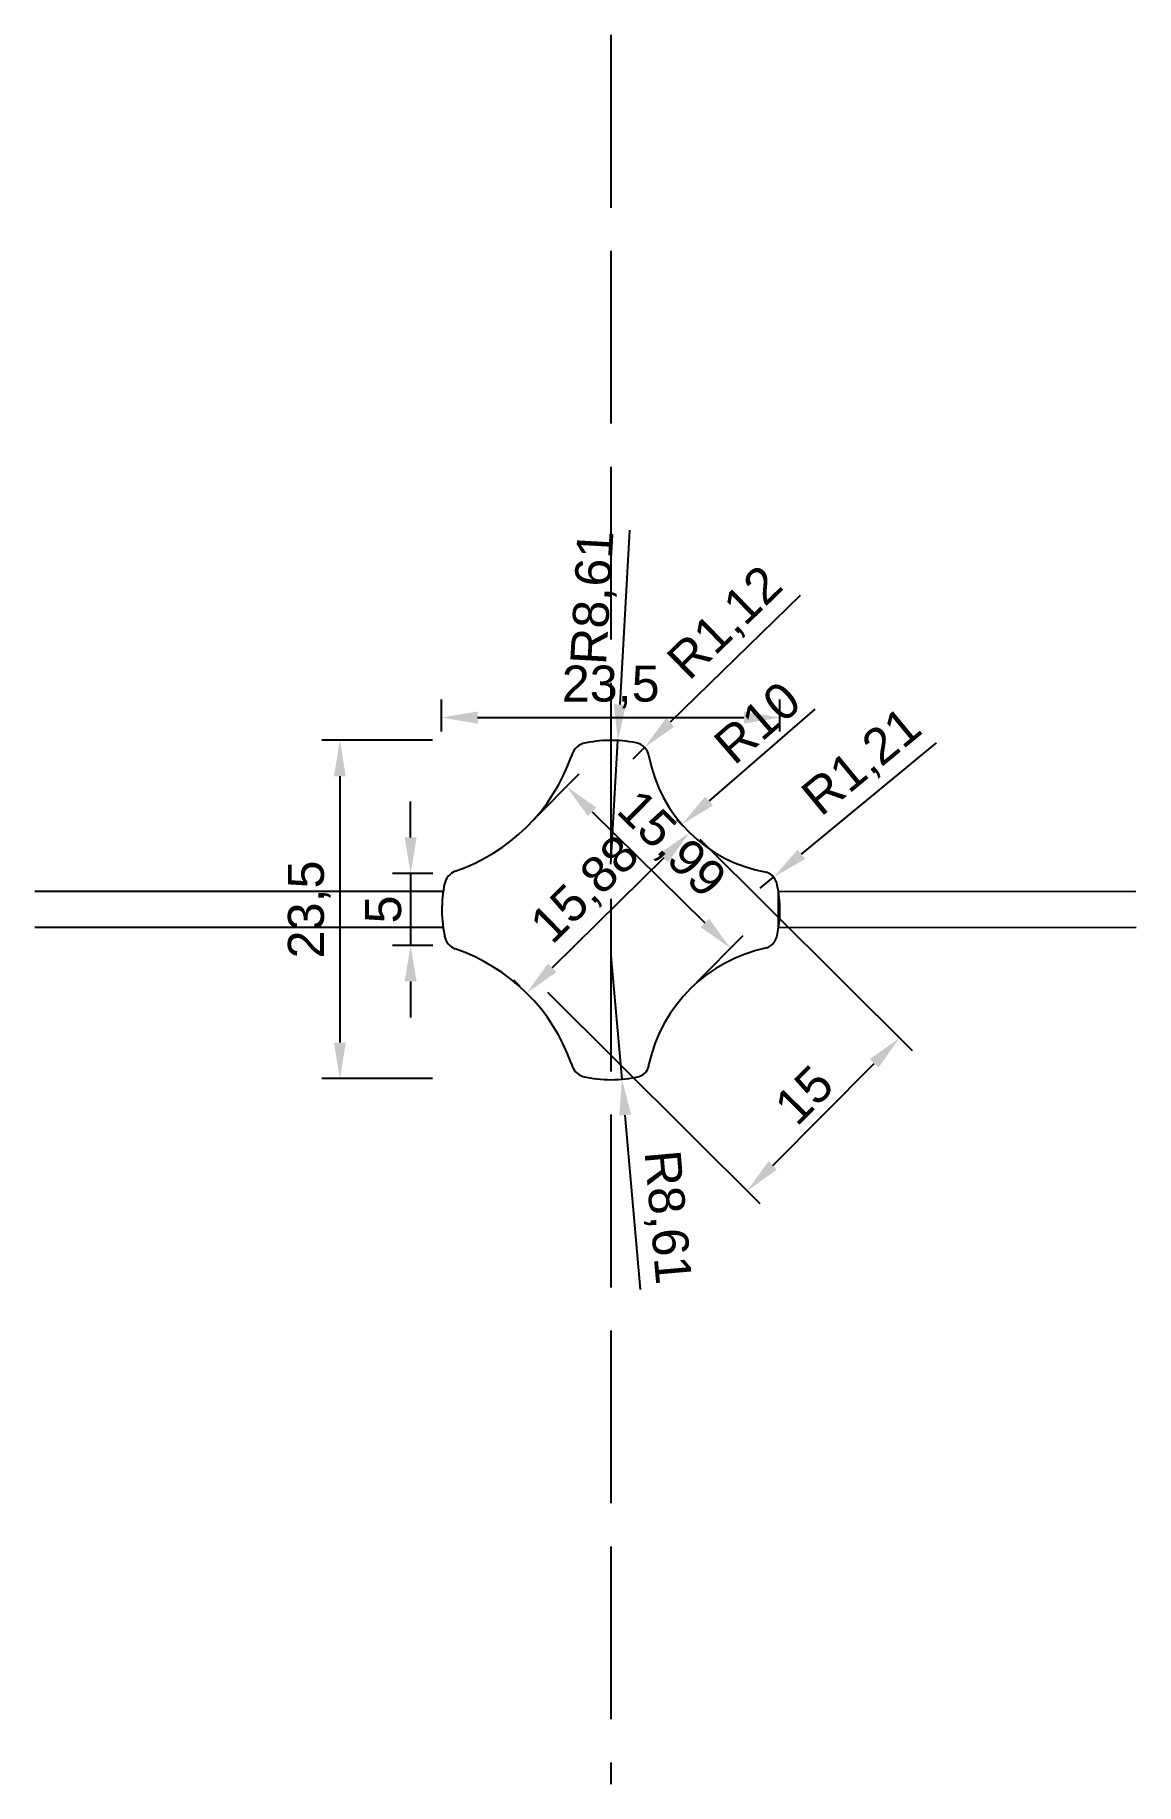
# Model space of a CAD drawing. Header units: millimetres. Extents: x 1526 to 31626, y -4643 to 9189.
# Drawn here: x 22842.7 to 22919.2, y -2099.4 to -1977.9 of the extents above; entities that cross this region are included whole.
import ezdxf

# ---------------------------------------------------------------- set-up
doc = ezdxf.new("R2010")
doc.units = ezdxf.units.MM
doc.linetypes.add('ACAD_ISO02W100', pattern=[15, 12, -3])
doc.styles.get("Standard").update_dxf_attribs({"font": 'arial.ttf'})
doc.dimstyles.new('ISO-25', dxfattribs={"dimtxt": 2.5, "dimasz": 2.5, "dimexe": 1.25, "dimexo": 0.625, "dimtad": 1, "dimtxsty": 'Standard', "dimcen": 2.5, "dimadec": 0, "dimazin": 0, "dimtfac": 1, "dimtmove": 0, "dimatfit": 3, "dimfxl": 1, "dimarcsym": 0})

msp = doc.modelspace()

# ---------------------------------------------------------------- blocks, each defined once
blk = doc.blocks.new('*D1986')
at = {"color": 0, "lineweight": -2, "transparency": 16777216}
for p, q in [((22888.91, -2033.72), (22903.67, -2048.41)), ((22878.33, -2044.36), (22893.09, -2059.04)), ((22893.97, -2056.39), (22901.02, -2049.3))]:
    blk.add_line(p, q, dxfattribs=at)
at = {"color": 0, "transparency": 16777216}
for points in [[(22900.73, -2049), (22901.32, -2049.59), (22902.79, -2047.53)], [(22893.67, -2056.1), (22894.26, -2056.68), (22892.21, -2058.16)]]:
    blk.add_solid(points, dxfattribs=at)
at = {"layer": 'Defpoints', "color": 0, "transparency": 16777216}
for p in [(22888.47, -2033.28), (22877.89, -2043.91), (22902.79, -2047.53)]:
    blk.add_point(p, dxfattribs=at)
at = {"color": 0, "transparency": 16777216, "insert": (22896.15, -2051.5), "char_height": 2.5, "attachment_point": 5, "rotation": 45.1442}
blk.add_mtext('15', dxfattribs=at)
blk = doc.blocks.new('*D1987')
at = {"color": 0, "lineweight": -2, "transparency": 16777216}
for p, q in [((22868.82, -2033.61), (22868.82, -2031.11)), ((22870.37, -2036.11), (22867.57, -2036.11)), ((22868.82, -2036.11), (22868.82, -2041.11)), ((22870.37, -2041.11), (22867.57, -2041.11)), ((22868.82, -2043.61), (22868.82, -2046.11))]:
    blk.add_line(p, q, dxfattribs=at)
at = {"color": 0, "transparency": 16777216}
for points in [[(22868.41, -2033.61), (22869.24, -2033.61), (22868.82, -2036.11)], [(22868.41, -2043.61), (22869.24, -2043.61), (22868.82, -2041.11)]]:
    blk.add_solid(points, dxfattribs=at)
at = {"layer": 'Defpoints', "color": 0, "transparency": 16777216}
for p in [(22870.99, -2036.11), (22868.82, -2041.11), (22870.99, -2041.11)]:
    blk.add_point(p, dxfattribs=at)
at = {"color": 0, "transparency": 16777216, "insert": (22866.93, -2038.61), "char_height": 2.5, "attachment_point": 5, "rotation": 90}
blk.add_mtext('5', dxfattribs=at)
blk = doc.blocks.new('*D1988')
at = {"color": 0, "lineweight": -2, "transparency": 16777216}
for p, q in [((22870.97, -2026.24), (22870.97, -2024.03)), ((22894.47, -2026.24), (22894.47, -2024.03)), ((22873.47, -2025.28), (22891.97, -2025.28))]:
    blk.add_line(p, q, dxfattribs=at)
at = {"color": 0, "transparency": 16777216}
for points in [[(22873.47, -2024.86), (22873.47, -2025.7), (22870.97, -2025.28)], [(22891.97, -2024.86), (22891.97, -2025.7), (22894.47, -2025.28)]]:
    blk.add_solid(points, dxfattribs=at)
at = {"layer": 'Defpoints', "color": 0, "transparency": 16777216}
for p in [(22894.47, -2025.28), (22870.97, -2026.86), (22894.47, -2026.86)]:
    blk.add_point(p, dxfattribs=at)
at = {"color": 0, "transparency": 16777216, "insert": (22882.72, -2023.15), "char_height": 2.5, "attachment_point": 5}
blk.add_mtext('23,5', dxfattribs=at)
blk = doc.blocks.new('*D1989')
at = {"color": 0, "lineweight": -2, "transparency": 16777216}
for p, q in [((22870.35, -2026.86), (22862.66, -2026.86)), ((22863.91, -2029.36), (22863.91, -2047.86)), ((22870.35, -2050.36), (22862.66, -2050.36))]:
    blk.add_line(p, q, dxfattribs=at)
at = {"color": 0, "transparency": 16777216}
for points in [[(22863.49, -2029.36), (22864.32, -2029.36), (22863.91, -2026.86)], [(22863.49, -2047.86), (22864.32, -2047.86), (22863.91, -2050.36)]]:
    blk.add_solid(points, dxfattribs=at)
at = {"layer": 'Defpoints', "color": 0, "transparency": 16777216}
for p in [(22870.97, -2026.86), (22863.91, -2050.36), (22870.97, -2050.36)]:
    blk.add_point(p, dxfattribs=at)
at = {"color": 0, "transparency": 16777216, "insert": (22861.78, -2038.61), "char_height": 2.5, "attachment_point": 5, "rotation": 90}
blk.add_mtext('23,5', dxfattribs=at)
blk = doc.blocks.new('*D2099')
at = {"color": 0, "lineweight": -2, "transparency": 16777216}
blk.add_line((22896.89, -2024.7), (22889.55, -2031.07), dxfattribs=at)
at = {"color": 0, "transparency": 16777216}
blk.add_solid([(22889.28, -2030.76), (22889.82, -2031.39), (22887.66, -2032.71)], dxfattribs=at)
at = {"layer": 'Defpoints', "color": 0, "transparency": 16777216}
for p in [(22895.21, -2026.16), (22887.66, -2032.71)]:
    blk.add_point(p, dxfattribs=at)
at = {"color": 0, "transparency": 16777216, "insert": (22892.91, -2025.63), "char_height": 2.5, "attachment_point": 5, "rotation": 40.9628}
blk.add_mtext('R10', dxfattribs=at)
blk = doc.blocks.new('*D2100')
at = {"color": 0, "lineweight": -2, "transparency": 16777216}
for p, q in [((22882.74, -2041.83), (22883.5, -2050.4)), ((22884.79, -2065), (22883.72, -2052.89))]:
    blk.add_line(p, q, dxfattribs=at)
at = {"color": 0, "transparency": 16777216}
blk.add_solid([(22884.14, -2052.86), (22883.31, -2052.93), (22883.5, -2050.4)], dxfattribs=at)
at = {"layer": 'Defpoints', "color": 0, "transparency": 16777216}
for p in [(22882.74, -2041.83), (22883.5, -2050.4)]:
    blk.add_point(p, dxfattribs=at)
at = {"color": 0, "lineweight": 15, "transparency": 16777216, "insert": (22886.49, -2060), "char_height": 2.5, "attachment_point": 5, "rotation": 275.0596}
blk.add_mtext('R8,61', dxfattribs=at)
blk = doc.blocks.new('*D2101')
at = {"color": 0, "lineweight": -2, "transparency": 16777216}
for p, q in [((22905.33, -2027.04), (22895.96, -2034.78)), ((22893.1, -2037.14), (22894.03, -2036.37))]:
    blk.add_line(p, q, dxfattribs=at)
at = {"color": 0, "transparency": 16777216}
blk.add_solid([(22895.7, -2034.46), (22896.23, -2035.1), (22894.03, -2036.37)], dxfattribs=at)
at = {"layer": 'Defpoints', "color": 0, "transparency": 16777216}
for p in [(22894.03, -2036.37), (22893.1, -2037.14)]:
    blk.add_point(p, dxfattribs=at)
at = {"color": 0, "lineweight": 15, "transparency": 16777216, "insert": (22900.26, -2028.47), "char_height": 2.5, "attachment_point": 5, "rotation": 39.53}
blk.add_mtext('R1,21', dxfattribs=at)
blk = doc.blocks.new('*D2102')
at = {"color": 0, "lineweight": -2, "transparency": 16777216}
for p, q in [((22895.88, -2016.8), (22886.86, -2025.61)), ((22884.27, -2028.14), (22885.07, -2027.36))]:
    blk.add_line(p, q, dxfattribs=at)
at = {"color": 0, "transparency": 16777216}
blk.add_solid([(22886.57, -2025.31), (22887.15, -2025.91), (22885.07, -2027.36)], dxfattribs=at)
at = {"layer": 'Defpoints', "color": 0, "transparency": 16777216}
for p in [(22885.07, -2027.36), (22884.27, -2028.14)]:
    blk.add_point(p, dxfattribs=at)
at = {"color": 0, "lineweight": 15, "transparency": 16777216, "insert": (22890.78, -2018.81), "char_height": 2.5, "attachment_point": 5, "rotation": 44.3261}
blk.add_mtext('R1,12', dxfattribs=at)
blk = doc.blocks.new('*D2103')
at = {"color": 0, "lineweight": -2, "transparency": 16777216}
for p, q in [((22884.03, -2012.25), (22883.36, -2024.38)), ((22882.74, -2035.47), (22883.22, -2026.88))]:
    blk.add_line(p, q, dxfattribs=at)
at = {"color": 0, "transparency": 16777216}
blk.add_solid([(22882.94, -2024.36), (22883.78, -2024.4), (22883.22, -2026.88)], dxfattribs=at)
at = {"layer": 'Defpoints', "color": 0, "transparency": 16777216}
for p in [(22883.22, -2026.88), (22882.74, -2035.47)]:
    blk.add_point(p, dxfattribs=at)
at = {"color": 0, "lineweight": 15, "transparency": 16777216, "insert": (22881.64, -2016.95), "char_height": 2.5, "attachment_point": 5, "rotation": 86.821}
blk.add_mtext('R8,61', dxfattribs=at)
blk = doc.blocks.new('*D2104')
at = {"color": 0, "lineweight": -2, "transparency": 16777216}
for p, q in [((22877.32, -2032.44), (22880.53, -2029.18)), ((22881.43, -2031.83), (22889.26, -2039.54)), ((22888.71, -2043.66), (22891.92, -2040.41))]:
    blk.add_line(p, q, dxfattribs=at)
at = {"color": 0, "transparency": 16777216}
for points in [[(22881.72, -2031.53), (22881.14, -2032.12), (22879.65, -2030.07)], [(22889.55, -2039.25), (22888.97, -2039.84), (22891.04, -2041.3)]]:
    blk.add_solid(points, dxfattribs=at)
at = {"layer": 'Defpoints', "color": 0, "transparency": 16777216}
for p in [(22876.88, -2032.88), (22891.04, -2041.3), (22888.27, -2044.11)]:
    blk.add_point(p, dxfattribs=at)
at = {"color": 0, "lineweight": 15, "transparency": 16777216, "insert": (22886.84, -2034.17), "char_height": 2.5, "attachment_point": 5, "rotation": 315.4101}
blk.add_mtext('15,99', dxfattribs=at)
blk = doc.blocks.new('*D2105')
at = {"color": 0, "lineweight": -2, "transparency": 16777216}
for p, q in [((22887.75, -2032.83), (22887.31, -2032.38)), ((22886.41, -2035.03), (22878.66, -2042.66)), ((22876.44, -2043.97), (22876, -2043.53))]:
    blk.add_line(p, q, dxfattribs=at)
at = {"color": 0, "transparency": 16777216}
for points in [[(22886.12, -2034.73), (22886.7, -2035.32), (22888.19, -2033.27)], [(22878.37, -2042.36), (22878.95, -2042.96), (22876.88, -2044.42)]]:
    blk.add_solid(points, dxfattribs=at)
at = {"layer": 'Defpoints', "color": 0, "transparency": 16777216}
for p in [(22888.19, -2033.27), (22876.88, -2044.42), (22876.88, -2044.42)]:
    blk.add_point(p, dxfattribs=at)
at = {"color": 0, "lineweight": 15, "transparency": 16777216, "insert": (22881.04, -2037.33), "char_height": 2.5, "attachment_point": 5, "rotation": 44.5733}
blk.add_mtext('15,88', dxfattribs=at)

# ---------------------------------------------------------------- dimensions: what is measured, and where the dimension line sits
at = {"color": 3, "lineweight": 15}
for center, mpoint, picture, middle in [((22882.74303, -2035.47038), (22883.22034, -2026.87641), '*D2103', (22881.64118, -2016.94665)), ((22884.26794, -2028.14456), (22885.07234, -2027.35886), '*D2102', (22890.77925, -2018.81085)), ((22893.09759, -2037.14074), (22894.03254, -2036.3692), '*D2101', (22900.25791, -2028.47372)), ((22882.74303, -2041.83013), (22883.50212, -2050.4038), '*D2100', (22886.48787, -2060.00481))]:
    dim = msp.add_radius_dim(center=center, mpoint=mpoint, dimstyle='ISO-25', dxfattribs=at)
    dim.commit()
    dim.dimension.update_dxf_attribs({"geometry": picture, "text_midpoint": middle})
dim = msp.add_linear_dim(base=(22894.47059, -2025.28161), p1=(22870.97059, -2026.86316), p2=(22894.47059, -2026.86316), dimstyle='ISO-25')
dim.commit()
dim.dimension.update_dxf_attribs({"geometry": '*D1988', "text_midpoint": (22882.72059, -2023.15423)})
dim = msp.add_radius_dim(center=(22895.21032, -2026.15637), mpoint=(22887.66111, -2032.71021), dimstyle='ISO-25')
dim.commit()
dim.dimension.update_dxf_attribs({"geometry": '*D2099', "text_midpoint": (22894.16102, -2027.06732), "dimtype": 164})
for base, p1, p2, picture, middle in [((22863.90817, -2050.36316), (22870.97059, -2026.86316), (22870.97059, -2050.36316), '*D1989', (22861.78079, -2038.61316)), ((22868.82219, -2041.11326), (22870.99303, -2036.11326), (22870.99303, -2041.11326), '*D1987', (22866.92587, -2038.61326))]:
    dim = msp.add_linear_dim(base=base, p1=p1, p2=p2, angle=90, dimstyle='ISO-25')
    dim.commit()
    dim.dimension.update_dxf_attribs({"geometry": picture, "text_midpoint": middle})
for p1, p2, distance, picture, middle in [((22876.88009, -2032.88173), (22888.26964, -2044.1094), 3.94744, '*D2104', (22886.83957, -2034.16938)), ((22888.18899, -2033.27285), (22876.87909, -2044.41555), 0, '*D2105', (22881.04099, -2037.32875))]:
    dim = msp.add_aligned_dim(p1=p1, p2=p2, distance=distance, dimstyle='ISO-25', dxfattribs=at)
    dim.commit()
    dim.dimension.update_dxf_attribs({"geometry": picture, "text_midpoint": middle})
dim = msp.add_aligned_dim(p1=(22877.88754, -2043.91499), p2=(22888.46959, -2033.27952), distance=-20.19888, dimstyle='ISO-25')
dim.commit()
dim.dimension.update_dxf_attribs({"geometry": '*D1986', "text_midpoint": (22896.14934, -2051.50289)})

# ---------------------------------------------------------------- linework, layer by layer
at = {"linetype": 'ACAD_ISO02W100'}
msp.add_line((22882.7298, -1977.86063), (22882.7298, -2099.36503), dxfattribs=at)
for p, q in [((22842.7298, -2037.34535), (22871.08816, -2037.34535)), ((22894.37098, -2037.36326), (22919.18779, -2037.34535)), ((22894.38217, -2039.86326), (22894.37098, -2037.36326)), ((22842.7298, -2039.84535), (22871.07802, -2039.84535)), ((22894.38217, -2039.86326), (22919.20843, -2039.84535))]:
    msp.add_line(p, q)
for centre, radius, start, end in [((22881.1726, -2028.23405), 1.21219, 108.8086382, 166.5567188), ((22882.74303, -2035.47038), 8.60721, 78.336847, 103.1780651), ((22884.26794, -2028.14456), 1.12445, 9.680759, 78.9713779), ((22867.75951, -2023.67303), 12.9609, 288.7277633, 340.7213363), ((22895.21032, -2026.15637), 9.99716, 190.3674945, 260.4037086), ((22872.36605, -2037.07805), 1.21219, 111.5959661, 169.3440467), ((22893.09759, -2037.14074), 1.21219, 10.6559533, 68.4040339), ((22879.80389, -2038.63074), 8.81, 168.0000398, 193.0128386), ((22886.11326, -2038.65025), 8.35741, 347.5810509, 11.9723538), ((22872.36605, -2040.22246), 1.21219, 190.6559533, 248.4040339), ((22893.09759, -2040.15976), 1.21219, 291.5959661, 349.3440467), ((22867.75851, -2053.62424), 12.9609, 19.2786637, 71.2722367), ((22895.68329, -2051.62351), 10.55575, 101.6942747, 167.5345222), ((22881.1716, -2049.06322), 1.21219, 193.4432812, 251.1913618), ((22884.41863, -2049.29551), 0.95902, 287.3917715, 357.0396536), ((22882.74303, -2041.83013), 8.60721, 256.8219349, 283.2886663)]:
    msp.add_arc(centre, radius, start, end)

msp.set_redraw_order([(e.dxf.handle, doc.entitydb.next_handle()) for e in msp.query("TEXT MTEXT ATTDEF DIMENSION ARC_DIMENSION")])  # texts and dimensions are drawn at this point

doc.saveas('drawing.dxf')
